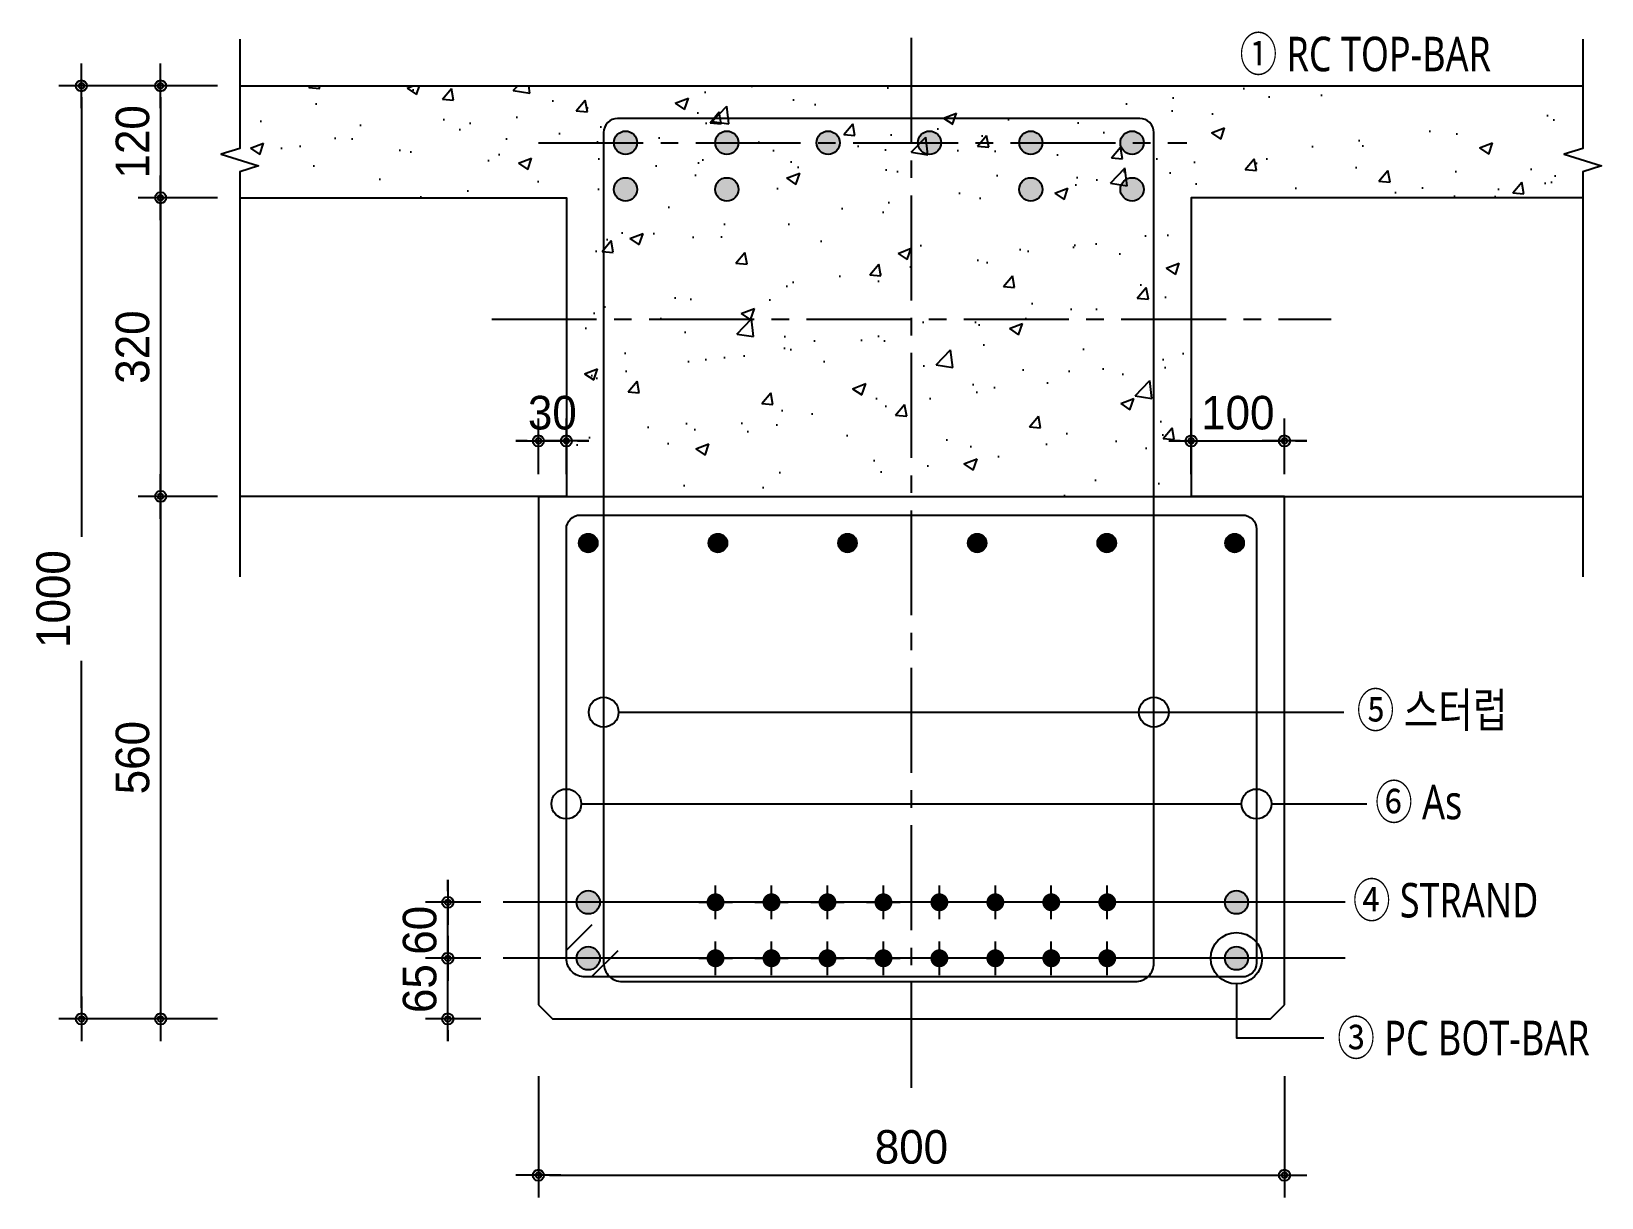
# Model space of a CAD drawing. Header units: millimetres. Extents: x 11948722 to 13111668, y -10771712 to -10232988.
# Drawn here: x 13102188 to 13103871, y -10468826 to -10467576 of the extents above; entities that cross this region are included whole.
import ezdxf
from ezdxf.enums import TextEntityAlignment as Align

# ---------------------------------------------------------------- set-up
doc = ezdxf.new("R2010")
doc.units = ezdxf.units.MM
doc.header["$LTSCALE"] = 150
doc.header["$MEASUREMENT"] = 0
for name, pattern in [('CEN', [6.2, 6, -0.1, 0, -0.1]), ('CENTER', [50.8, 31.75, -6.35, 6.35, -6.35]), ('CENTER2', [1.125, 0.75, -0.125, 0.125, -0.125]), ('HIDDEN', [2, 1, -1])]:
    doc.linetypes.add(name, pattern=pattern)
doc.layers.get('0').update_dxf_attribs({"linetype": 'CONTINUOUS'})
doc.layers.get('Defpoints').update_dxf_attribs({"color": 117, "linetype": 'CONTINUOUS'})
for name, color, linetype in [('0-TXT', 7, 'CONTINUOUS'), ('BAR', 3, 'CONTINUOUS'), ('CENT', 1, 'CEN'), ('DIM', 7, 'CONTINUOUS'), ('ETC', 8, 'CONTINUOUS'), ('FIN', 5, 'CONTINUOUS'), ('H', 2, 'HIDDEN'), ('SIT', 7, 'CONTINUOUS'), ('STRAND', 7, 'CENTER2'), ('TEXT', 3, 'CONTINUOUS')]:
    doc.layers.add(name, color=color, linetype=linetype)
doc.styles.get("Standard").update_dxf_attribs({"font": 'NanumGothic.ttf'})
doc.styles.add('돋움', font='')
doc.styles.get('돋움').set_extended_font_data('Dotum')
doc.linetypes.add('ZIGZAG', pattern='A,0.0001,-0.2,[131,ltypeshp.shx,S=0.2,R=0,X=-0.2,Y=0],-0.4,[131,ltypeshp.shx,S=0.2,R=180,X=0.2,Y=0],-0.2', length=0.8001)
doc.dimstyles.new('S_10', dxfattribs={"dimscale": 10, "dimtxt": 3, "dimasz": 1, "dimexe": 2, "dimexo": 2, "dimgap": 1, "dimtad": 1, "dimdec": 0, "dimzin": 0, "dimdsep": 46, "dimtxsty": '돋움', "dimblk1": 'DD', "dimblk2": 'DD', "dimsah": 1, "dimcen": 2.5, "dimdle": 8, "dimclrd": 256, "dimclre": 256, "dimclrt": 3, "dimadec": 0, "dimazin": 0, "dimtfac": 1, "dimtdec": 0, "dimtix": 1, "dimtmove": 2, "dimatfit": 3, "dimldrblk": 'DD', "dimfxl": 1, "dimtolj": 1, "dimtzin": 0, "dimarcsym": 0})

msp = doc.modelspace()

# ---------------------------------------------------------------- texts
at = {"layer": '0-TXT', "ltscale": 0.8, "width": 0.8}
for s, p in [('① RC TOP-BAR', (13103483, -10467581.5, 0)), ('⑤ 스터럽', (13103608.6, -10468284.7)), ('⑥ As', (13103628.3, -10468383.1, 0)), ('④ STRAND', (13103604.5, -10468488.4)), ('③ PC BOT-BAR', (13103587.7, -10468636))]:
    msp.add_text(s, height=36.96, dxfattribs=at).set_placement(p, align=Align.TOP_LEFT)

# ---------------------------------------------------------------- blocks, each defined once
blk = doc.blocks.new('DD')
blk.add_line((-2, 0), (2, 0))
for radius in [0.5, 0.25]:
    blk.add_circle((0, 0), radius)
blk = doc.blocks.new('*D1611')
at = {"layer": 'Defpoints', "color": 0, "ltscale": 1200}
for p in [(13102634, -10468509.1), (13102693.5, -10468509.1), (13102693.5, -10468569.1)]:
    blk.add_point(p, dxfattribs=at)
at = {"layer": 'DIM', "lineweight": -2}
for p, q in [((13102634, -10468497.1), (13102634, -10468485.1)), ((13102669.5, -10468509.1), (13102610, -10468509.1)), ((13102634, -10468569.1), (13102634, -10468509.1)), ((13102669.5, -10468569.1), (13102610, -10468569.1)), ((13102634, -10468581.1), (13102634, -10468593.1))]:
    blk.add_line(p, q, dxfattribs=at)
at = {"layer": 'DIM', "lineweight": -2, "ltscale": 1200, "xscale": 12, "yscale": 12, "zscale": 12}
for p, rotation in [((13102634, -10468509.1), 270), ((13102634, -10468569.1), 90)]:
    blk.add_blockref('DD', p, dxfattribs=dict(at, rotation=rotation))
at = {"layer": 'DIM', "ltscale": 1200, "insert": (13102604, -10468539.1), "char_height": 36, "attachment_point": 5, "rotation": 90, "style": '돋움'}
blk.add_mtext('\\A1;60', dxfattribs=at)
blk = doc.blocks.new('*D1612')
at = {"layer": 'Defpoints', "color": 0, "ltscale": 1200}
for p in [(13102634, -10468569.1), (13102693.5, -10468569.1), (13102693.5, -10468634.1)]:
    blk.add_point(p, dxfattribs=at)
at = {"layer": 'DIM', "lineweight": -2}
for p, q in [((13102634, -10468557.1), (13102634, -10468545.1)), ((13102669.5, -10468569.1), (13102610, -10468569.1)), ((13102634, -10468634.1), (13102634, -10468569.1)), ((13102669.5, -10468634.1), (13102610, -10468634.1)), ((13102634, -10468646.1), (13102634, -10468658.1))]:
    blk.add_line(p, q, dxfattribs=at)
at = {"layer": 'DIM', "lineweight": -2, "ltscale": 1200, "xscale": 12, "yscale": 12, "zscale": 12}
for p, rotation in [((13102634, -10468569.1), 270), ((13102634, -10468634.1), 90)]:
    blk.add_blockref('DD', p, dxfattribs=dict(at, rotation=rotation))
at = {"layer": 'DIM', "ltscale": 1200, "insert": (13102604, -10468601.6), "char_height": 36, "attachment_point": 5, "rotation": 90, "style": '돋움'}
blk.add_mtext('\\A1;65', dxfattribs=at)
blk = doc.blocks.new('*D1613')
at = {"layer": 'Defpoints', "color": 0, "ltscale": 1200}
for p in [(13102731.1, -10468671.5), (13103531.1, -10468671.5), (13103531.1, -10468801.6)]:
    blk.add_point(p, dxfattribs=at)
at = {"layer": 'DIM', "lineweight": -2}
for p, q in [((13102731.1, -10468695.5), (13102731.1, -10468825.6)), ((13103531.1, -10468695.5), (13103531.1, -10468825.6)), ((13102743.1, -10468801.6), (13103519.1, -10468801.6))]:
    blk.add_line(p, q, dxfattribs=at)
at = {"layer": 'DIM', "lineweight": -2, "ltscale": 1200, "xscale": 12, "yscale": 12, "zscale": 12, "rotation": 180}
blk.add_blockref('DD', (13102731.1, -10468801.6), dxfattribs=at)
at = {"layer": 'DIM', "lineweight": -2, "ltscale": 1200, "xscale": 12, "yscale": 12, "zscale": 12}
blk.add_blockref('DD', (13103531.1, -10468801.6), dxfattribs=at)
at = {"layer": 'DIM', "ltscale": 1200, "insert": (13103131.1, -10468771.5), "char_height": 36, "attachment_point": 5, "style": '돋움'}
blk.add_mtext('\\A1;800', dxfattribs=at)
blk = doc.blocks.new('*D1614')
at = {"layer": 'Defpoints', "color": 0, "ltscale": 1200}
for p in [(13102411.1, -10467634.1), (13102326.1, -10467754.1), (13102411.1, -10467754.1)]:
    blk.add_point(p, dxfattribs=at)
at = {"layer": 'DIM', "lineweight": -2}
for p, q in [((13102387.1, -10467634.1), (13102302.1, -10467634.1)), ((13102326.1, -10467646.1), (13102326.1, -10467742.1)), ((13102387.1, -10467754.1), (13102302.1, -10467754.1))]:
    blk.add_line(p, q, dxfattribs=at)
at = {"layer": 'DIM', "lineweight": -2, "ltscale": 1200, "xscale": 12, "yscale": 12, "zscale": 12}
for p, rotation in [((13102326.1, -10467634.1), 90), ((13102326.1, -10467754.1), 270)]:
    blk.add_blockref('DD', p, dxfattribs=dict(at, rotation=rotation))
at = {"layer": 'DIM', "ltscale": 1200, "insert": (13102296.1, -10467694.1), "char_height": 36, "attachment_point": 5, "rotation": 90, "style": '돋움'}
blk.add_mtext('\\A1;120', dxfattribs=at)
blk = doc.blocks.new('*D1615')
at = {"layer": 'Defpoints', "color": 0, "ltscale": 1200}
for p in [(13102411.1, -10468074.1), (13102326.1, -10468634.1), (13102411.1, -10468634.1)]:
    blk.add_point(p, dxfattribs=at)
at = {"layer": 'DIM', "lineweight": -2}
for p, q in [((13102387.1, -10468074.1), (13102302.1, -10468074.1)), ((13102326.1, -10468086.1), (13102326.1, -10468622.1)), ((13102387.1, -10468634.1), (13102302.1, -10468634.1))]:
    blk.add_line(p, q, dxfattribs=at)
at = {"layer": 'DIM', "lineweight": -2, "ltscale": 1200, "xscale": 12, "yscale": 12, "zscale": 12}
for p, rotation in [((13102326.1, -10468074.1), 90), ((13102326.1, -10468634.1), 270)]:
    blk.add_blockref('DD', p, dxfattribs=dict(at, rotation=rotation))
at = {"layer": 'DIM', "ltscale": 1200, "insert": (13102296.1, -10468354.1), "char_height": 36, "attachment_point": 5, "rotation": 90, "style": '돋움'}
blk.add_mtext('\\A1;560', dxfattribs=at)
blk = doc.blocks.new('*D1616')
at = {"layer": 'Defpoints', "color": 0, "ltscale": 1200}
for p in [(13102326.1, -10467634.1), (13102241.1, -10468634.1), (13102326.1, -10468634.1)]:
    blk.add_point(p, dxfattribs=at)
at = {"layer": 'DIM', "lineweight": -2}
for p, q in [((13102302.1, -10467634.1), (13102217.1, -10467634.1)), ((13102241.1, -10467646.1), (13102241.1, -10468117.6)), ((13102241.1, -10468622.1), (13102241.1, -10468250.5)), ((13102302.1, -10468634.1), (13102217.1, -10468634.1))]:
    blk.add_line(p, q, dxfattribs=at)
at = {"layer": 'DIM', "lineweight": -2, "ltscale": 1200, "xscale": 12, "yscale": 12, "zscale": 12}
for p, rotation in [((13102241.1, -10467634.1), 90), ((13102241.1, -10468634.1), 270)]:
    blk.add_blockref('DD', p, dxfattribs=dict(at, rotation=rotation))
at = {"layer": 'DIM', "ltscale": 1200, "insert": (13102211.1, -10468184.1), "char_height": 36, "attachment_point": 5, "rotation": 90, "style": '돋움'}
blk.add_mtext('\\A1;1000', dxfattribs=at)
blk = doc.blocks.new('*D1617')
at = {"layer": 'Defpoints', "color": 0, "ltscale": 1200}
for p in [(13102411.1, -10467754.1), (13102326.1, -10468074.1), (13102411.1, -10468074.1)]:
    blk.add_point(p, dxfattribs=at)
at = {"layer": 'DIM', "lineweight": -2}
for p, q in [((13102387.1, -10467754.1), (13102302.1, -10467754.1)), ((13102326.1, -10467766.1), (13102326.1, -10468062.1)), ((13102387.1, -10468074.1), (13102302.1, -10468074.1))]:
    blk.add_line(p, q, dxfattribs=at)
at = {"layer": 'DIM', "lineweight": -2, "ltscale": 1200, "xscale": 12, "yscale": 12, "zscale": 12}
for p, rotation in [((13102326.1, -10467754.1), 90), ((13102326.1, -10468074.1), 270)]:
    blk.add_blockref('DD', p, dxfattribs=dict(at, rotation=rotation))
at = {"layer": 'DIM', "ltscale": 1200, "insert": (13102296.1, -10467914.1), "char_height": 36, "attachment_point": 5, "rotation": 90, "style": '돋움'}
blk.add_mtext('\\A1;320', dxfattribs=at)
blk = doc.blocks.new('*D1618')
at = {"layer": 'Defpoints', "color": 0, "ltscale": 1200}
for p in [(13102761.1, -10468014.6), (13102731.1, -10468074.1), (13102761.1, -10468074.1)]:
    blk.add_point(p, dxfattribs=at)
at = {"layer": 'DIM', "lineweight": -2}
for p, q in [((13102731.1, -10468050.1), (13102731.1, -10467990.6)), ((13102761.1, -10468050.1), (13102761.1, -10467990.6)), ((13102719.1, -10468014.6), (13102707.1, -10468014.6)), ((13102731.1, -10468014.6), (13102761.1, -10468014.6)), ((13102773.1, -10468014.6), (13102785.1, -10468014.6))]:
    blk.add_line(p, q, dxfattribs=at)
at = {"layer": 'DIM', "lineweight": -2, "ltscale": 1200, "xscale": 12, "yscale": 12, "zscale": 12}
blk.add_blockref('DD', (13102731.1, -10468014.6), dxfattribs=at)
at = {"layer": 'DIM', "lineweight": -2, "ltscale": 1200, "xscale": 12, "yscale": 12, "zscale": 12, "rotation": 180}
blk.add_blockref('DD', (13102761.1, -10468014.6), dxfattribs=at)
at = {"layer": 'DIM', "ltscale": 1200, "insert": (13102746.1, -10467984.6), "char_height": 36, "attachment_point": 5, "style": '돋움'}
blk.add_mtext('\\A1;30', dxfattribs=at)
blk = doc.blocks.new('*D1619')
at = {"layer": 'Defpoints', "color": 0, "ltscale": 1200}
for p in [(13103531.1, -10468014.6), (13103431.1, -10468074.1), (13103531.1, -10468074.1)]:
    blk.add_point(p, dxfattribs=at)
at = {"layer": 'DIM', "lineweight": -2}
for p, q in [((13103431.1, -10468050.1), (13103431.1, -10467990.6)), ((13103531.1, -10468050.1), (13103531.1, -10467990.6)), ((13103419.1, -10468014.6), (13103407.1, -10468014.6)), ((13103431.1, -10468014.6), (13103531.1, -10468014.6)), ((13103543.1, -10468014.6), (13103555.1, -10468014.6))]:
    blk.add_line(p, q, dxfattribs=at)
at = {"layer": 'DIM', "lineweight": -2, "ltscale": 1200, "xscale": 12, "yscale": 12, "zscale": 12}
blk.add_blockref('DD', (13103431.1, -10468014.6), dxfattribs=at)
at = {"layer": 'DIM', "lineweight": -2, "ltscale": 1200, "xscale": 12, "yscale": 12, "zscale": 12, "rotation": 180}
blk.add_blockref('DD', (13103531.1, -10468014.6), dxfattribs=at)
at = {"layer": 'DIM', "ltscale": 1200, "insert": (13103481.1, -10467984.6), "char_height": 36, "attachment_point": 5, "style": '돋움'}
blk.add_mtext('\\A1;100', dxfattribs=at)
blk = doc.blocks.new('strand')
at = {"layer": 'STRAND'}
for p, q in [((0, -18), (0, 18)), ((-18, 0), (18, 0))]:
    blk.add_line(p, q, dxfattribs=at)
at = {"layer": 'STRAND', "const_width": 9.6}
blk.add_lwpolyline([(-4.8, 0, 1), (4.8, 0, 1)], format="xyb", close=True, dxfattribs=at)

# ---------------------------------------------------------------- dimensions: what is measured, and where the dimension line sits
at = {"layer": 'DIM'}
dim = msp.add_linear_dim(base=(13102241.1, -10468634.1, 0), p1=(13102326.1, -10467634.1, 0), p2=(13102326.1, -10468634.1, 0), angle=90, dimstyle='S_10', override={"dimscale": 12, "dimclrt": 256}, dxfattribs=at)
dim.commit()
dim.dimension.update_dxf_attribs({"geometry": '*D1616', "text_midpoint": (13102211.1, -10468184.1, 0), "dimtype": 160})
for base, p1, p2, angle, picture, middle in [((13102326.1, -10467754.1, 0), (13102411.1, -10467634.1, 0), (13102411.1, -10467754.1, 0), 90, '*D1614', (13102296.1, -10467694.1, 0)), ((13102326.1, -10468074.1, 0), (13102411.1, -10467754.1, 0), (13102411.1, -10468074.1, 0), 90, '*D1617', (13102296.1, -10467914.1, 0)), ((13102761.1, -10468014.6, 0), (13102731.1, -10468074.1, 0), (13102761.1, -10468074.1, 0), 180, '*D1618', (13102746.1, -10467984.6, 0)), ((13103531.1, -10468014.6, 0), (13103431.1, -10468074.1, 0), (13103531.1, -10468074.1, 0), 180, '*D1619', (13103481.1, -10467984.6, 0)), ((13102326.1, -10468634.1, 0), (13102411.1, -10468074.1, 0), (13102411.1, -10468634.1, 0), 90, '*D1615', (13102296.1, -10468354.1, 0)), ((13102634, -10468509.1, 0), (13102693.5, -10468569.1, 0), (13102693.5, -10468509.1, 0), 90, '*D1611', (13102604, -10468539.1, 0)), ((13102634, -10468569.1, 0), (13102693.5, -10468634.1, 0), (13102693.5, -10468569.1, 0), 90, '*D1612', (13102604, -10468601.6, 0)), ((13103531.1, -10468801.6, 0), (13102731.1, -10468671.5, 0), (13103531.1, -10468671.5, 0), 180, '*D1613', (13103131.1, -10468771.5, 0))]:
    dim = msp.add_linear_dim(base=base, p1=p1, p2=p2, angle=angle, dimstyle='S_10', override={"dimscale": 12, "dimclrt": 256}, dxfattribs=at)
    dim.commit()
    dim.dimension.update_dxf_attribs({"geometry": picture, "text_midpoint": middle})

# ---------------------------------------------------------------- hatches: boundary and pattern name
at = {"layer": 'BAR'}
h = msp.add_hatch(color=256, dxfattribs=at)
h.dxf.hatch_style = 1
h.paths.add_polyline_path([(13102837.1, -10467695.1, 1), (13102812.1, -10467695.1, 1)])
h = msp.add_hatch(color=256, dxfattribs=at)
h.dxf.hatch_style = 1
h.paths.add_polyline_path([(13102945.7, -10467695.1, 1), (13102920.7, -10467695.1, 1)])
h = msp.add_hatch(color=256, dxfattribs=at)
h.dxf.hatch_style = 1
h.paths.add_polyline_path([(13103054.3, -10467695.1, 1), (13103029.3, -10467695.1, 1)])
h = msp.add_hatch(color=256, dxfattribs=at)
h.dxf.hatch_style = 1
h.paths.add_polyline_path([(13103163, -10467695.1, 1), (13103138, -10467695.1, 1)])
h = msp.add_hatch(color=256, dxfattribs=at)
h.dxf.hatch_style = 1
h.paths.add_polyline_path([(13103271.6, -10467695.1, 1), (13103246.6, -10467695.1, 1)])
h = msp.add_hatch(color=256, dxfattribs=at)
h.dxf.hatch_style = 1
h.paths.add_polyline_path([(13103355.2, -10467695.1, -1), (13103380.2, -10467695.1, -1)])
h = msp.add_hatch(color=256, dxfattribs=at)
h.dxf.hatch_style = 1
h.paths.add_polyline_path([(13103380.2, -10467695.1, 1), (13103355.2, -10467695.1, 1)])
h = msp.add_hatch(color=256, dxfattribs=at)
h.dxf.hatch_style = 1
h.paths.add_polyline_path([(13102837.1, -10467745.1, 1), (13102812.1, -10467745.1, 1)])
h = msp.add_hatch(color=256, dxfattribs=at)
h.dxf.hatch_style = 1
h.paths.add_polyline_path([(13102945.7, -10467745.1, 1), (13102920.7, -10467745.1, 1)])
h = msp.add_hatch(color=256, dxfattribs=at)
h.dxf.hatch_style = 1
h.paths.add_polyline_path([(13103271.6, -10467745.1, 1), (13103246.6, -10467745.1, 1)])
h = msp.add_hatch(color=256, dxfattribs=at)
h.dxf.hatch_style = 1
h.paths.add_polyline_path([(13103355.2, -10467745.1, -1), (13103380.2, -10467745.1, -1)])
h = msp.add_hatch(color=256, dxfattribs=at)
h.dxf.hatch_style = 1
h.paths.add_polyline_path([(13103380.2, -10467745.1, 1), (13103355.2, -10467745.1, 1)])
h = msp.add_hatch(color=256, dxfattribs=at)
h.dxf.hatch_style = 1
h.paths.add_polyline_path([(13102794.6, -10468124.1, 1), (13102774.6, -10468124.1, 1)])
h = msp.add_hatch(color=256, dxfattribs=at)
h.dxf.hatch_style = 1
h.paths.add_polyline_path([(13102933.6, -10468124.1, 1), (13102913.6, -10468124.1, 1)])
h = msp.add_hatch(color=256, dxfattribs=at)
h.dxf.hatch_style = 1
h.paths.add_polyline_path([(13103072.6, -10468124.1, 1), (13103052.6, -10468124.1, 1)])
h = msp.add_hatch(color=256, dxfattribs=at)
h.dxf.hatch_style = 1
h.paths.add_polyline_path([(13103211.6, -10468124.1, 1), (13103191.6, -10468124.1, 1)])
h = msp.add_hatch(color=256, dxfattribs=at)
h.dxf.hatch_style = 1
h.paths.add_polyline_path([(13103350.6, -10468124.1, 1), (13103330.6, -10468124.1, 1)])
h = msp.add_hatch(color=256, dxfattribs=at)
h.dxf.hatch_style = 1
h.paths.add_polyline_path([(13103467.7, -10468124.1, -1), (13103487.7, -10468124.1, -1)])
h = msp.add_hatch(color=256, dxfattribs=at)
h.dxf.hatch_style = 1
h.paths.add_polyline_path([(13102797.1, -10468509.1, 1), (13102772.1, -10468509.1, 1)])
h = msp.add_hatch(color=256, dxfattribs=at)
h.dxf.hatch_style = 1
h.paths.add_polyline_path([(13103492.1, -10468509.1, 1), (13103467.1, -10468509.1, 1)])
h = msp.add_hatch(color=256, dxfattribs=at)
h.dxf.hatch_style = 1
h.paths.add_polyline_path([(13102797.1, -10468569.1, 1), (13102772.1, -10468569.1, 1)])
h = msp.add_hatch(color=256, dxfattribs=at)
h.dxf.hatch_style = 1
h.paths.add_polyline_path([(13103492.1, -10468569.1, 1), (13103467.1, -10468569.1, 1)])
at = {"layer": 'H'}
h = msp.add_hatch(dxfattribs=at)
h.set_pattern_fill('AR-CONC', color=256, scale=20, style=0)
h.set_pattern_definition([(50, (13582646.06, -10139470.24), (143.452037, -12.550427), [15, -165]), (355, (13582646.06, -10139470.24), (-27.750267, 150.438427), [12, -132]), (100.451444, (13582658.01, -10139471.29), (115.70177, 137.887998), [12.74804, -140.228422]), (46.1842, (13582646.06, -10139430.24), (213.448266, -33.103856), [22.5, -247.5]), (96.635635, (13582663.84, -10139433), (186.93239, 194.82372), [19.12207, -210.34275]), (351.184164, (13582646.06, -10139430.24), (186.93239, 194.82372), [18, -198]), (21, (13582666.06, -10139440.24), (119.38141, -80.523778), [15, -165]), (326, (13582666.06, -10139440.24), (48.663066, 145.03001), [12, -132]), (71.451445, (13582676, -10139446.95), (168.044475, 64.50623), [12.748038, -140.228422]), (37.5, (13582646.057, -10139470.24), (2.431971, 66.5787708), [0, -130.4, 0, -134, 0, -132.5]), (7.5, (13582646.06, -10139470.24), (52.6139075, 78.882342), [0, -76.4, 0, -127.4, 0, -50.5]), (327.5, (13582601.46, -10139470.24), (106.764487, -4.5109743), [0, -50, 0, -156, 0, -207]), (317.5, (13582581.46, -10139470.24), (116.637234, 20.020996), [0, -65, 0, -103.6, 0, -147])])
h.paths.add_polyline_path([(13103431.1, -10467754.1), (13103851.1, -10467754.1), (13103851.1, -10467634.1), (13102411.1, -10467634.1), (13102411.1, -10467754.1), (13102761.1, -10467754.1), (13102761.1, -10468074.1), (13103431.1, -10468074.1)])

# ---------------------------------------------------------------- linework, layer by layer
at = {"elevation": 0}
for points in [[(13102411.1, -10467584.1), (13102411.1, -10467701.2), (13102391.1, -10467707.4), (13102431.1, -10467719.9), (13102411.1, -10467726.2), (13102411.1, -10468160.3)], [(13103851.1, -10467584.1), (13103851.1, -10467701.2), (13103831.1, -10467707.4), (13103871.1, -10467719.9), (13103851.1, -10467726.2), (13103851.1, -10468160.3)]]:
    msp.add_lwpolyline(points, dxfattribs=at)
at = {"layer": 'BAR', "color": 4, "linetype": 'Continuous'}
for p, q in [((13102788.3, -10468533.2, 0), (13102761.1, -10468560.4, 0)), ((13102816.2, -10468561.1, 0), (13102788.2, -10468589.1, 0))]:
    msp.add_line(p, q, dxfattribs=at)
at = {"layer": 'BAR', "color": 4, "linetype": 'Continuous', "elevation": 0}
msp.add_lwpolyline([(13102821.1, -10468594.1), (13103371.1, -10468594.1, 0.414214), (13103391.1, -10468574.1), (13103391.1, -10467684.1, 0.414214), (13103376.1, -10467669.1), (13102816.1, -10467669.1, 0.414214), (13102801.1, -10467684.1), (13102801.1, -10468574.1, 0.414214), (13102821.1, -10468594.1)], format="xyb", dxfattribs=at)
msp.add_lwpolyline([(13103501.1, -10468574.1, -0.414214), (13103486.1, -10468589.1), (13102781.1, -10468589.1, -0.414214), (13102761.1, -10468569.1), (13102761.1, -10468109.1, -0.414214), (13102776.1, -10468094.1), (13103486.1, -10468094.1, -0.414214), (13103501.1, -10468109.1)], format="xyb", close=True, dxfattribs=at)
at = {"layer": 'BAR'}
for centre, radius in [((13102824.6, -10467695.1, 0), 12.5), ((13102933.2, -10467695.1, 0), 12.5), ((13103041.8, -10467695.1, 0), 12.5), ((13103150.5, -10467695.1, 0), 12.5), ((13103259.1, -10467695.1, 0), 12.5), ((13103367.7, -10467695.1, 0), 12.5), ((13103367.7, -10467695.1, 0), 12.5), ((13102824.6, -10467745.1, 0), 12.5), ((13102933.2, -10467745.1, 0), 12.5), ((13103259.1, -10467745.1, 0), 12.5), ((13103367.7, -10467745.1, 0), 12.5), ((13103367.7, -10467745.1, 0), 12.5), ((13102784.6, -10468124.1), 10), ((13102923.6, -10468124.1), 10), ((13103062.6, -10468124.1), 10), ((13103201.6, -10468124.1), 10), ((13103340.6, -10468124.1), 10), ((13103477.7, -10468124.1), 10), ((13102784.6, -10468509.1, 0), 12.5), ((13103479.6, -10468509.1, 0), 12.5), ((13102784.6, -10468569.1, 0), 12.5), ((13103479.6, -10468569.1, 0), 12.5)]:
    msp.add_circle(centre, radius, dxfattribs=at)
at = {"layer": 'CENT', "linetype": 'CENTER2'}
for p, q in [((13103131.1, -10468707.8, 0), (13103131.1, -10467580.4, 0)), ((13102731.1, -10467695.1, 0), (13103426.3, -10467695.1, 0)), ((13102681.1, -10467884.1), (13103581.1, -10467884.1))]:
    msp.add_line(p, q, dxfattribs=at)
at = {"layer": 'ETC'}
for p, q in [((13102731.1, -10468074.1, 0), (13102731.1, -10468619.1, 0)), ((13102731.1, -10468074.1, 0), (13102761.1, -10468074.1, 0)), ((13103531.1, -10468074.1, 0), (13103431.1, -10468074.1, 0)), ((13103531.1, -10468619.1, 0), (13103531.1, -10468074.1, 0)), ((13102731.1, -10468619.1, 0), (13102746.1, -10468634.1, 0)), ((13103516.1, -10468634.1, 0), (13103531.1, -10468619.1, 0)), ((13102746.1, -10468634.1, 0), (13103516.1, -10468634.1, 0))]:
    msp.add_line(p, q, dxfattribs=at)
at = {"layer": 'ETC', "linetype": 'ZIGZAG', "ltscale": 20}
msp.add_line((13102761.1, -10468074.1, 0), (13103431.1, -10468074.1, 0), dxfattribs=at)
at = {"layer": 'FIN', "color": 1, "linetype": 'CENTER', "ltscale": 0.3}
for p, q in [((13103596.1, -10468509.1, 0), (13102693.5, -10468509.1, 0)), ((13103596.1, -10468569.1, 0), (13102693.5, -10468569.1, 0))]:
    msp.add_line(p, q, dxfattribs=at)
at = {"layer": 'SIT', "linetype": 'Continuous'}
msp.add_line((13102411.1, -10467634.1, 0), (13103851.1, -10467634.1, 0), dxfattribs=at)
at = {"layer": 'SIT', "linetype": 'Continuous', "elevation": 0}
for points in [[(13102411.1, -10467754.1), (13102761.1, -10467754.1), (13102761.1, -10468074.1), (13102411.1, -10468074.1)], [(13103851.1, -10467754.1), (13103431.1, -10467754.1), (13103431.1, -10468074.1), (13103851.1, -10468074.1)]]:
    msp.add_lwpolyline(points, dxfattribs=at)
at = {"layer": 'TEXT'}
for p, q in [((13102817.1, -10468305.4, 0), (13103375.1, -10468305.4, 0)), ((13103372.8, -10468305.4, 0), (13103594.7, -10468305.4, 0)), ((13102777.1, -10468403.7, 0), (13103485.1, -10468403.7, 0)), ((13103517.1, -10468403.7, 0), (13103619.5, -10468403.7, 0))]:
    msp.add_line(p, q, dxfattribs=at)
at = {"layer": 'TEXT', "elevation": 0}
msp.add_lwpolyline([(13103479.6, -10468596.5), (13103479.6, -10468654.3), (13103573.3, -10468654.3)], dxfattribs=at)
at = {"layer": 'TEXT'}
for centre, radius in [((13102801.1, -10468305.4, 0), 16), ((13103391.1, -10468305.4, 0), 16), ((13102761.1, -10468403.7, 0), 16), ((13103501.1, -10468403.7, 0), 16), ((13103479.6, -10468569.1, 0), 27.5)]:
    msp.add_circle(centre, radius, dxfattribs=at)

# ---------------------------------------------------------------- block references
at = {"layer": 'STRAND'}
for p in [(13102921.1, -10468509.1, 0), (13102981.1, -10468509.1, 0), (13103041.1, -10468509.1, 0), (13103101.1, -10468509.1, 0), (13102921.1, -10468569.1, 0), (13102981.1, -10468569.1, 0), (13103041.1, -10468569.1, 0), (13103101.1, -10468569.1, 0)]:
    msp.add_blockref('strand', p, dxfattribs=at)
at = {"layer": 'STRAND', "xscale": -1}
for p in [(13103161.1, -10468509.1, 0), (13103221.1, -10468509.1, 0), (13103281.1, -10468509.1, 0), (13103341.1, -10468509.1, 0), (13103161.1, -10468569.1, 0), (13103221.1, -10468569.1, 0), (13103281.1, -10468569.1, 0), (13103341.1, -10468569.1, 0)]:
    msp.add_blockref('strand', p, dxfattribs=at)

msp.set_redraw_order([(e.dxf.handle, doc.entitydb.next_handle()) for e in msp.query("TEXT MTEXT ATTDEF DIMENSION ARC_DIMENSION")])  # texts and dimensions are drawn at this point

doc.saveas('drawing.dxf')
